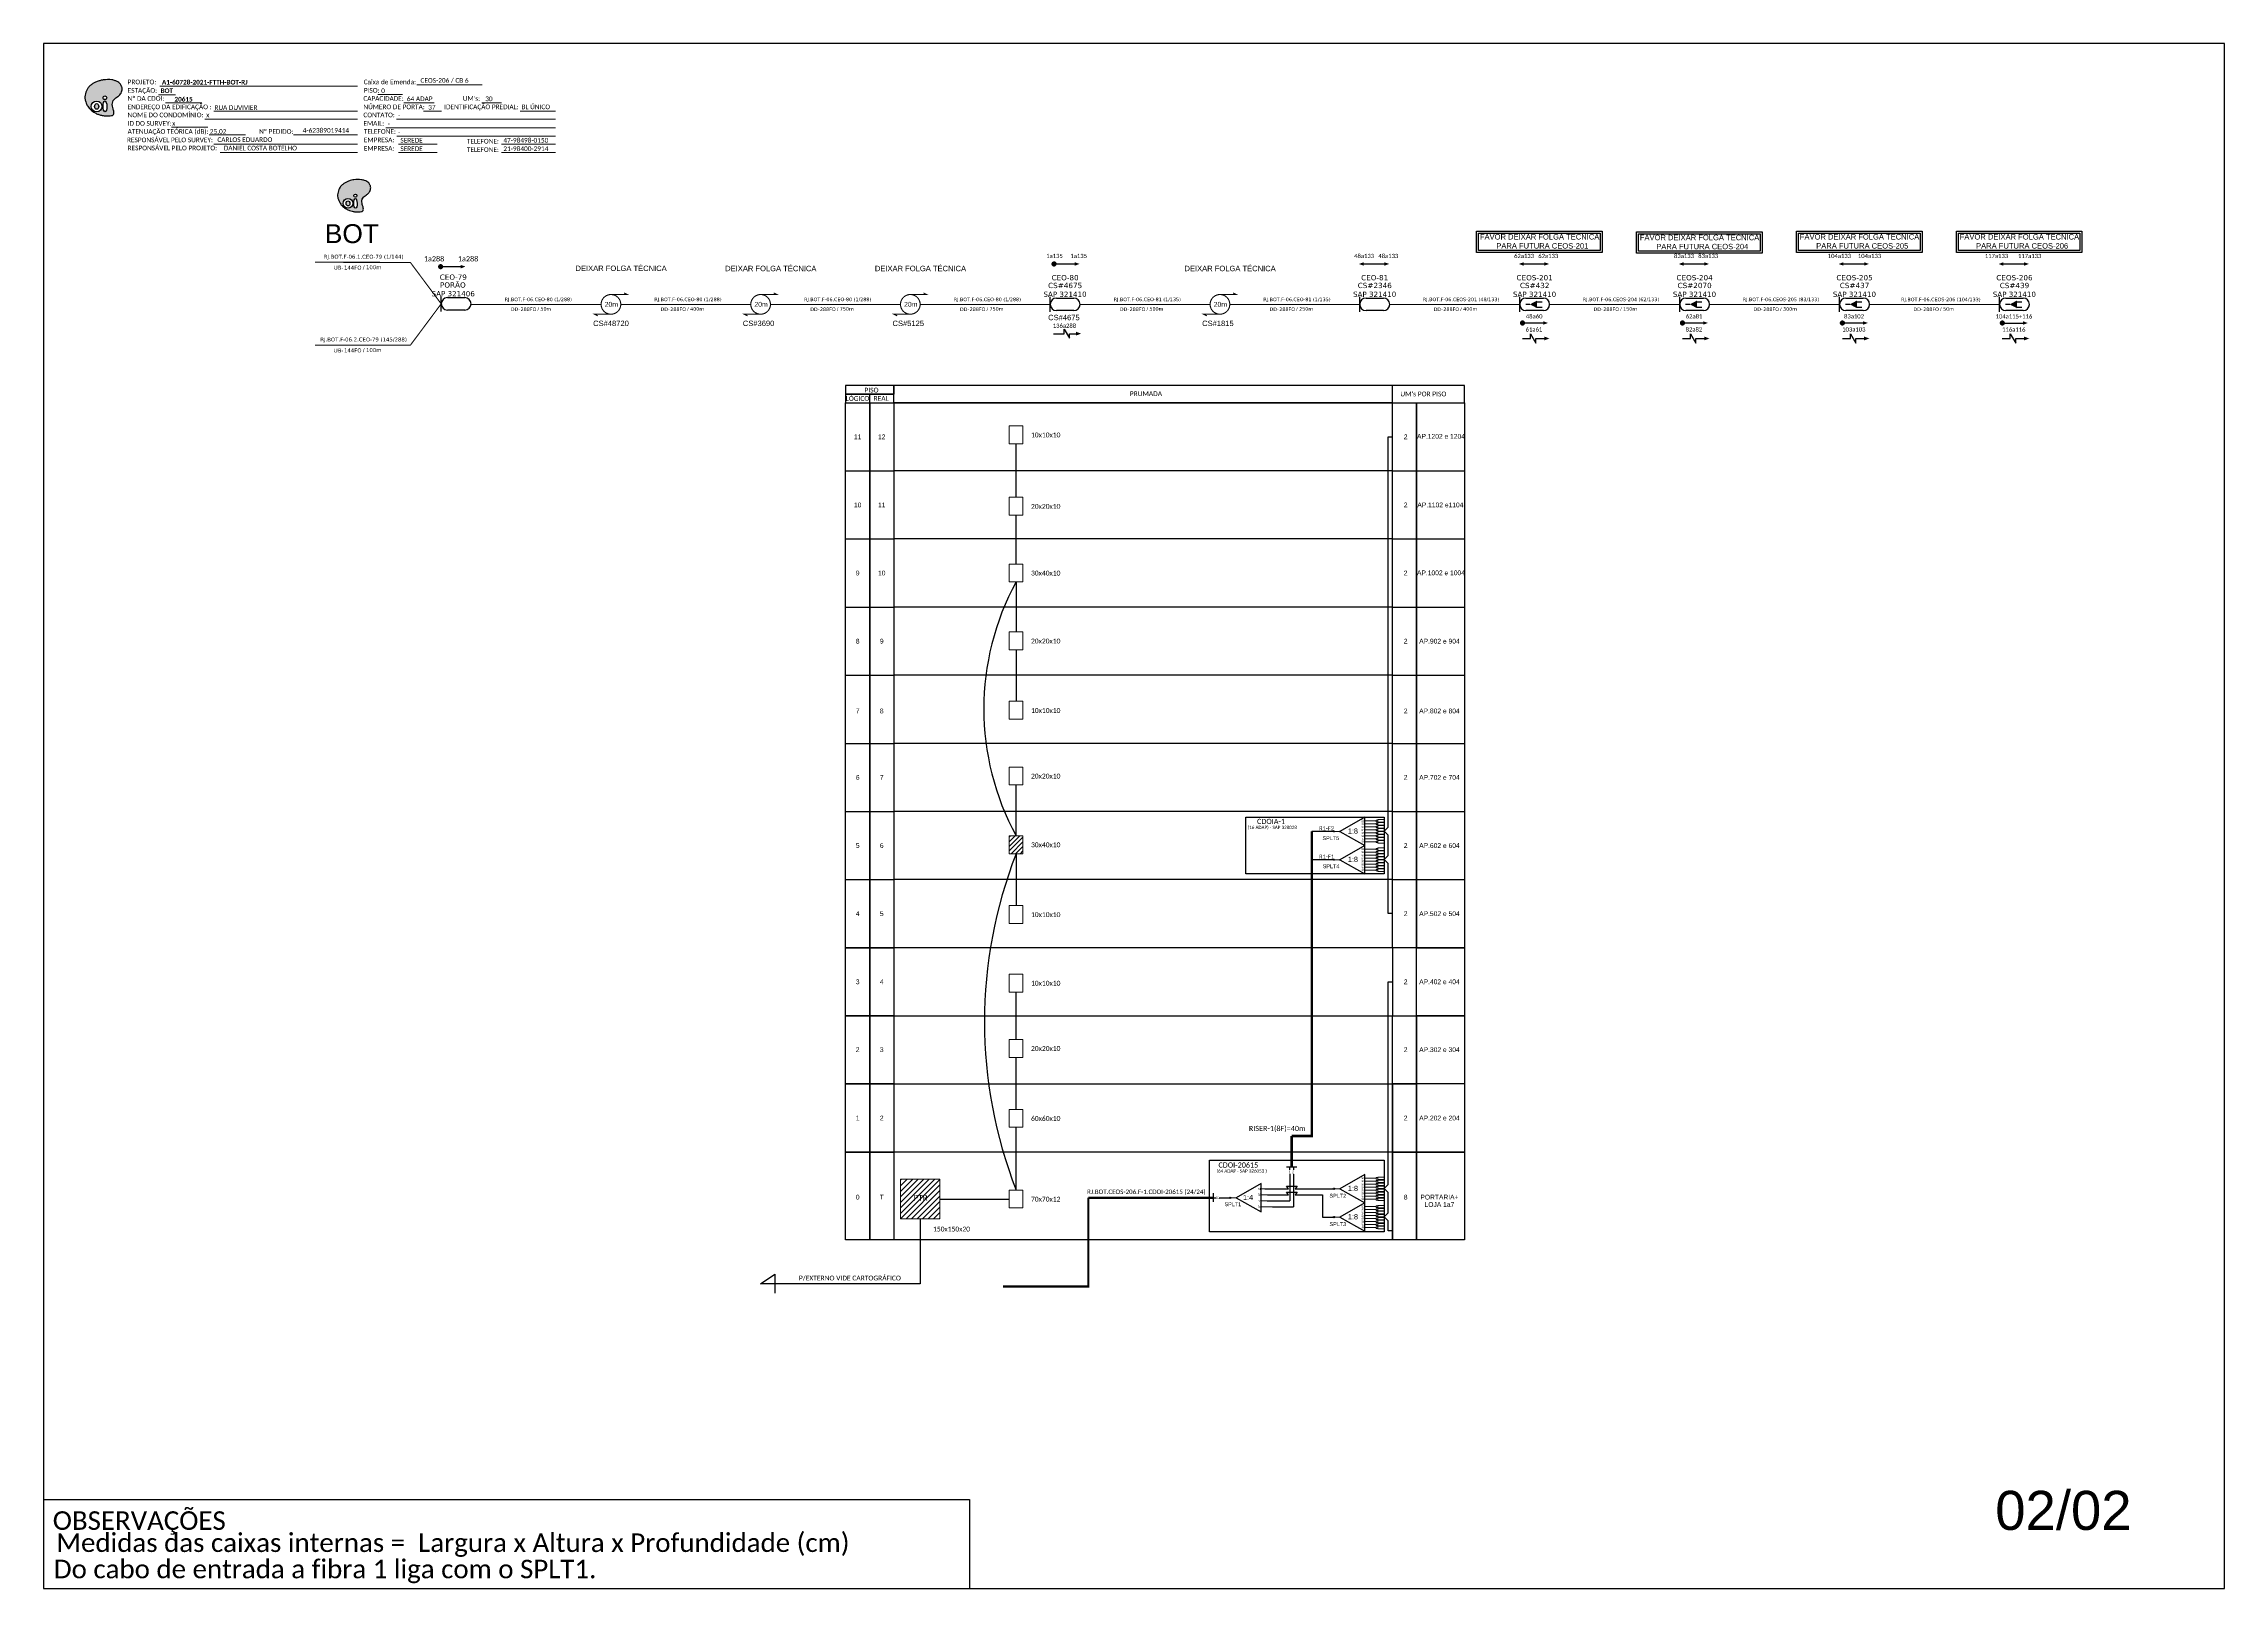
# Model space of a CAD drawing. Header units: inches. Extents: x 29507 to 31337, y 297153 to 297752.
# Drawn here: x 30498 to 31337, y 297158 to 297752 of the extents above; entities that cross this region are included whole.
import ezdxf
from ezdxf.enums import TextEntityAlignment as Align

# ---------------------------------------------------------------- set-up
doc = ezdxf.new("R2010")
doc.units = ezdxf.units.IN
doc.header["$MEASUREMENT"] = 0
doc.layers.get('0').update_dxf_attribs({"color": 252})
for name, color, linetype in [('20.4-CEO', 1, 'Continuous'), ('20.4-CEOS', 1, 'Continuous'), ('20.5-CABO AÉREO', 1, 'Continuous'), ('AS BUILT', 10, 'Continuous'), ('CEO', 1, 'Continuous'), ('ml', 1, 'Continuous'), ('SETA', 7, 'Continuous')]:
    doc.layers.add(name, color=color, linetype=linetype)
doc.layers.add('40.1-ETIQUETAS', color=1, linetype='Continuous', lineweight=20)
doc.layers.add('DROP DE CLIENTE', color=140, linetype='Continuous', plot=False)
doc.styles.add('ARIAL', font='arial.ttf')
doc.styles.add('MtXpl_Calibri', font='calibri.ttf')
doc.styles.add('siredit', font='verdana.ttf')
doc.styles.get("Standard").update_dxf_attribs({"font": 'arial.ttf'})
doc.styles.add('WMF-Calibri0', font='calibri.ttf')
doc.styles.add('WMF-Calibri1', font='calibrib.ttf')

# ---------------------------------------------------------------- blocks, each defined once
blk = doc.blocks.new('OI')
h = blk.add_hatch(color=40)
edge = h.paths.add_edge_path()
edge.add_spline(control_points=[(4.35, -0.67), (3.92, -0.99), (3.26, -1.5), (2.81, -2.59), (2.9, -3.5), (3.06, -4.27), (3.31, -4.85), (3.37, -5.39), (3.4, -5.88), (3.2, -6.4), (2.54, -6.61), (1.65, -6.63), (0.55, -6.67), (-0.56, -6.42), (-1.61, -6.14), (-2.77, -5.61), (-3.92, -4.77), (-4.89, -3.7), (-5.34, -2.65), (-5.6, -1.94), (-5.85, -0.96), (-5.71, 0.47), (-5.1, 2.02), (-4.14, 3.02), (-3.3, 3.61), (-2.37, 4.16), (-1.36, 4.44), (-0.56, 4.7), (0.79, 4.85), (2.24, 4.97), (3.79, 4.57), (4.67, 4.21), (5.44, 3.65), (5.76, 2.99), (6.03, 2.21), (6.01, 1.46), (5.72, 0.64), (5.31, 0.08), (4.88, -0.38), (4.51, -0.55), (4.35, -0.67)], knot_values=[0, 0, 0, 0, 1.60434, 2.417191, 3.427595, 4.282808, 4.776746, 5.304182, 5.888771, 6.258406, 6.858137, 7.79129, 8.986195, 10.124242, 11.187857, 12.242908, 13.953784, 15.414161, 16.515391, 17.349188, 17.675853, 19.552021, 21.515531, 22.568638, 23.63245, 24.621084, 25.782718, 26.745347, 27.142653, 29.870543, 31.004649, 31.921532, 32.709589, 33.801391, 34.042471, 35.192333, 35.971461, 36.628871, 37.254359, 37.836911, 37.836911, 37.836911, 37.836911], degree=3, periodic=0)
h.paths.add_polyline_path([(1.13, -0.87, -1), (-0.04, -0.87, -1)], flags=16)
edge = h.paths.add_edge_path(flags=16)
edge.add_ellipse((0.56, -3.59), major_axis=(-0.02, 1.71), ratio=0.361305, start_angle=0, end_angle=360)
h.paths.add_polyline_path([(-0.36, -3.62, -1), (-3.8, -3.62, -1)], flags=16)
edge = h.paths.add_edge_path(flags=0)
edge.add_ellipse((-2.08, -3.62), major_axis=(0, 0.885), ratio=0.758294, start_angle=0, end_angle=360)
at = {"color": 40}
for centre, radius in [((-2.08, -3.62), 1.72), ((0.54, -0.87), 0.587)]:
    blk.add_circle(centre, radius, dxfattribs=at)
blk.add_ellipse((-2.08, -3.62), major_axis=(0, 0.885), ratio=0.758294, start_param=-3.141592653589791, end_param=3.141592653589791, dxfattribs=at)
blk.add_ellipse((0.56, -3.59), major_axis=(-0.02, 1.71), ratio=0.361305, dxfattribs=at)
at = {"color": 40, "start_tangent": (-0.800898, -0.598801), "end_tangent": (-0.800898, -0.598801)}
blk.add_spline([(4.35, -0.67), (3.2, -1.78), (2.9, -2.54), (2.92, -3.55), (3.12, -4.38), (3.28, -4.85), (3.37, -5.37), (3.35, -5.95), (3.2, -6.29), (2.66, -6.55), (1.73, -6.63), (0.54, -6.62), (-0.58, -6.41), (-1.6, -6.11), (-2.56, -5.67), (-3.95, -4.67), (-4.89, -3.56), (-5.37, -2.56), (-5.64, -1.78), (-5.72, -1.46), (-5.63, 0.42), (-4.84, 2.22), (-4.13, 2.99), (-3.27, 3.62), (-2.4, 4.09), (-1.3, 4.47), (-0.37, 4.72), (0.02, 4.77), (2.75, 4.8), (3.85, 4.53), (4.69, 4.16), (5.31, 3.68), (5.85, 2.73), (5.93, 2.5), (5.94, 1.35), (5.67, 0.62), (5.29, 0.08), (4.84, -0.36), (4.35, -0.67)], degree=3, dxfattribs=at)
blk = doc.blocks.new('ETIQUETA_RS5F')
at = {"layer": '40.1-ETIQUETAS', "color": 0, "style": 'siredit'}
blk.add_text('/', height=1.5, dxfattribs=at).set_placement((1.55, -1.95), align=Align.MIDDLE_RIGHT)
for tag, p in [('ETIQUETA_R_SECUNDARIA', (1.18, 2.1)), ('ETIQUETA_R_PRIMARIA', (1.18, 4.1)), ('F_ATIVAS/F_MORTAS', (1.11, -4.24))]:
    blk.add_attdef(tag, text='', height=1.5, dxfattribs=at).set_placement(p, align=Align.MIDDLE_CENTER)
for tag, p in [('TIPO_CABO', (-6.62, -2.12)), ('CAP_CABO', (0.37, -2.09))]:
    blk.add_attdef(tag, text='', height=1.5, dxfattribs=at).set_placement(p, align=Align.MIDDLE_RIGHT)
for tag, p in [('FUSÃO_1', (0.82, -8.39)), ('FUSÃO_2', (0.82, -10.6)), ('FUSÃO_3', (0.82, -12.93)), ('FUSÃO_4', (0.82, -15.14)), ('FUSÃO_5', (0.82, -17.16))]:
    blk.add_attdef(tag, text='', height=1.5, dxfattribs=at).set_placement(p, align=Align.CENTER)
blk.add_attdef('METROS', text='', height=1.5, dxfattribs=at).set_placement((2.11, -1.95), align=Align.MIDDLE_LEFT)
blk = doc.blocks.new('SPLT_1-8_SC-APC')
at = {"color": 1, "lineweight": 0}
blk.add_lwpolyline([(-17.04, -7.55), (-19.26, -7.55)], dxfattribs=at)
at = {"color": 1}
blk.add_lwpolyline([(-7.37, -2.1), (-17.04, -7.55), (-7.37, -13), (-7.37, -2.1)], dxfattribs=at)
at = {"color": 3, "lineweight": 0}
for points in [[(-2.99, -3.51), (-7.37, -3.51)], [(-7.37, -4.66), (-2.99, -4.66)], [(-7.37, -5.82), (-2.99, -5.82)], [(-7.37, -6.97), (-2.99, -6.97)], [(-7.37, -8.12), (-2.99, -8.12)], [(-2.41, -3.02), (-2.41, -4)], [(-2.41, -3.02), (0, -3.02)], [(-2.41, -4), (0, -4)], [(-2.41, -4.17), (-2.41, -5.16)], [(-2.41, -4.17), (0, -4.17)], [(-2.41, -5.16), (0, -5.16)], [(-2.41, -5.32), (-2.41, -6.31)], [(-2.41, -5.32), (0, -5.32)], [(-2.41, -6.31), (0, -6.31)], [(-2.41, -6.48), (-2.41, -7.46)], [(-2.41, -6.48), (0, -6.48)], [(-2.41, -7.46), (0, -7.46)], [(-2.41, -7.63), (-2.41, -8.62)], [(-2.41, -7.63), (0, -7.63)], [(-7.37, -9.28), (-2.99, -9.28)], [(-7.37, -10.43), (-2.99, -10.43)], [(-7.37, -11.58), (-2.99, -11.58)], [(-2.41, -8.62), (0, -8.62)], [(-2.41, -8.78), (-2.41, -9.77)], [(-2.41, -8.78), (0, -8.78)], [(-2.41, -9.77), (0, -9.77)], [(-2.41, -9.94), (-2.41, -10.92)], [(-2.41, -9.94), (0, -9.94)], [(-2.41, -10.92), (0, -10.92)], [(-2.41, -11.09), (-2.41, -12.08)], [(-2.41, -11.09), (0, -11.09)], [(-2.41, -12.08), (0, -12.08)]]:
    blk.add_lwpolyline(points, dxfattribs=at)
for points in [[(-2.99, -3.22), (-2.41, -3.22), (-2.41, -3.8), (-2.99, -3.8)], [(-2.99, -4.38), (-2.41, -4.38), (-2.41, -4.95), (-2.99, -4.95)], [(-2.99, -5.53), (-2.41, -5.53), (-2.41, -6.1), (-2.99, -6.1)], [(-2.99, -6.68), (-2.41, -6.68), (-2.41, -7.26), (-2.99, -7.26)], [(-2.99, -7.84), (-2.41, -7.84), (-2.41, -8.41), (-2.99, -8.41)], [(-2.99, -8.99), (-2.41, -8.99), (-2.41, -9.56), (-2.99, -9.56)], [(-2.99, -10.14), (-2.41, -10.14), (-2.41, -10.72), (-2.99, -10.72)], [(-2.99, -11.3), (-2.41, -11.3), (-2.41, -11.87), (-2.99, -11.87)]]:
    blk.add_lwpolyline(points, close=True, dxfattribs=at)
at = {"color": 1, "style": 'ARIAL'}
for s, height, p in [('1:8', 2, (-13.91, -8.4)), ('S1', 0.75, (-8.74, -3.78)), ('S2', 0.75, (-8.74, -4.97)), ('S3', 0.75, (-8.74, -6.18)), ('S4', 0.75, (-8.74, -7.36)), ('S5', 0.75, (-8.74, -8.57)), ('S6', 0.75, (-8.74, -9.69)), ('S7', 0.75, (-8.74, -10.78)), ('S8', 0.75, (-8.74, -11.9))]:
    blk.add_text(s, height=height, dxfattribs=at).set_placement(p)

msp = doc.modelspace()

# ---------------------------------------------------------------- hatches: boundary and pattern name
h = msp.add_hatch(color=3)
h.dxf.hatch_style = 1
edge = h.paths.add_edge_path()
edge.add_arc((30994.1, 297448.83), 0.205, 0, 360)
h = msp.add_hatch()
h.set_pattern_fill('ANSI31', color=1, scale=10)
h.set_pattern_definition([(45, (18681.7027, 295664.1669), (-0.88388348, 0.88388348), [])])
h.paths.add_polyline_path([(30874.52, 297447.16), (30869.23, 297447.16), (30869.23, 297440.26), (30874.52, 297440.26)])
h = msp.add_hatch(color=3)
h.dxf.hatch_style = 1
edge = h.paths.add_edge_path()
edge.add_arc((30994.1, 297437.93), 0.205, 0, 360)
h = msp.add_hatch()
h.set_pattern_fill('ANSI31', color=1, scale=12, style=0)
h.set_pattern_definition([(45, (30093.7938, 296837.7616), (-1.0606602, 1.0606602), [])])
h.paths.add_polyline_path([(30842.55, 297315.03), (30827.38, 297315.03), (30827.38, 297299.88), (30842.55, 297299.88)])
h.paths.add_polyline_path([(30832.1, 297305.97), (30838.62, 297305.97), (30838.62, 297309.92), (30832.1, 297309.92)], flags=9)
h = msp.add_hatch(color=3)
h.dxf.hatch_style = 1
edge = h.paths.add_edge_path()
edge.add_arc((30954.23, 297307.93), 0.256, 0, 360)
h = msp.add_hatch(color=3)
h.dxf.hatch_style = 1
edge = h.paths.add_edge_path()
edge.add_arc((30994.12, 297311.41), 0.256, 0, 360)
h = msp.add_hatch(color=3)
h.dxf.hatch_style = 1
edge = h.paths.add_edge_path()
edge.add_arc((30994.12, 297300.51), 0.256, 0, 360)
at = {"layer": 'AS BUILT'}
h = msp.add_hatch(color=3, dxfattribs=at)
h.dxf.hatch_style = 1
edge = h.paths.add_edge_path()
edge.add_arc((30967.5, 297311.41), 0.242, 0, 360)
h = msp.add_hatch(color=3, dxfattribs=at)
h.dxf.hatch_style = 1
edge = h.paths.add_edge_path()
edge.add_arc((30968.5, 297309.1), 0.242, 0, 360)
h = msp.add_hatch(color=3, dxfattribs=at)
h.dxf.hatch_style = 1
edge = h.paths.add_edge_path()
edge.add_arc((30969.5, 297306.79), 0.242, 0, 360)
h = msp.add_hatch(color=3, dxfattribs=at)
h.dxf.hatch_style = 1
edge = h.paths.add_edge_path()
edge.add_arc((30970.5, 297304.49), 0.242, 0, 360)

# ---------------------------------------------------------------- linework, layer by layer
at = {"color": 0}
for p, q in [((30806.34, 297613.66), (30815.59, 297613.66)), ((30806.34, 297587.47), (30806.34, 297613.66)), ((30806.34, 297613.66), (30815.59, 297613.66)), ((30815.59, 297613.66), (30815.59, 297587.47)), ((30815.59, 297613.66), (30824.85, 297613.66)), ((30815.59, 297587.47), (30815.59, 297613.66)), ((30815.59, 297613.66), (30824.85, 297613.66)), ((31016.58, 297613.66), (30824.85, 297613.66)), ((30824.85, 297613.66), (30824.85, 297587.47)), ((31016.58, 297613.66), (30824.85, 297613.66)), ((31016.58, 297613.66), (31025.84, 297613.66)), ((31016.58, 297587.47), (31016.58, 297613.66)), ((31016.58, 297613.66), (31025.84, 297613.66)), ((31025.84, 297613.66), (31044.35, 297613.66)), ((31025.84, 297587.47), (31025.84, 297613.66)), ((31025.84, 297613.66), (31025.84, 297587.47)), ((31025.84, 297613.66), (31044.35, 297613.66)), ((31044.35, 297613.66), (31044.35, 297587.47)), ((30806.34, 297587.47), (30815.59, 297587.47)), ((30806.34, 297561.27), (30806.34, 297587.47)), ((30815.59, 297587.47), (30815.59, 297561.27)), ((30815.59, 297587.47), (30824.85, 297587.47)), ((30815.59, 297561.27), (30815.59, 297587.47)), ((31016.58, 297587.47), (30824.85, 297587.47)), ((30824.85, 297587.47), (30824.85, 297561.27)), ((31016.58, 297587.47), (31025.84, 297587.47)), ((31016.58, 297561.27), (31016.58, 297587.47)), ((31025.84, 297587.47), (31044.35, 297587.47)), ((31025.84, 297561.27), (31025.84, 297587.47)), ((31025.84, 297587.47), (31025.84, 297561.27)), ((31044.35, 297587.47), (31044.35, 297561.27)), ((30806.34, 297561.27), (30815.59, 297561.27)), ((30806.34, 297535.08), (30806.34, 297561.27)), ((30815.59, 297561.27), (30815.59, 297535.08)), ((30815.59, 297561.27), (30824.85, 297561.27)), ((30815.59, 297535.08), (30815.59, 297561.27)), ((31016.58, 297561.27), (30824.85, 297561.27)), ((30824.85, 297561.27), (30824.85, 297535.08)), ((31016.58, 297561.27), (31025.84, 297561.27)), ((31016.58, 297535.08), (31016.58, 297561.27)), ((31025.84, 297561.27), (31044.35, 297561.27)), ((31025.84, 297535.08), (31025.84, 297561.27)), ((31025.84, 297561.27), (31025.84, 297535.08)), ((31044.35, 297561.27), (31044.35, 297535.08)), ((30806.34, 297535.08), (30815.59, 297535.08)), ((30806.34, 297508.88), (30806.34, 297535.08)), ((30815.59, 297535.08), (30815.59, 297508.88)), ((30815.59, 297535.08), (30824.85, 297535.08)), ((30815.59, 297508.88), (30815.59, 297535.08)), ((31016.58, 297535.08), (30824.85, 297535.08)), ((30824.85, 297535.08), (30824.85, 297508.88)), ((31016.58, 297535.08), (31025.84, 297535.08)), ((31016.58, 297508.88), (31016.58, 297535.08)), ((31025.84, 297535.08), (31044.35, 297535.08)), ((31025.84, 297508.88), (31025.84, 297535.08)), ((31025.84, 297535.08), (31025.84, 297508.88)), ((31044.35, 297535.08), (31044.35, 297508.88)), ((30806.34, 297508.88), (30815.59, 297508.88)), ((30806.34, 297482.69), (30806.34, 297508.88)), ((30815.59, 297508.88), (30815.59, 297482.69)), ((30815.59, 297508.88), (30824.85, 297508.88)), ((30815.59, 297482.69), (30815.59, 297508.88)), ((31016.58, 297508.88), (30824.85, 297508.88)), ((30824.85, 297508.88), (30824.85, 297482.69)), ((31016.58, 297508.88), (31025.84, 297508.88)), ((31016.58, 297482.69), (31016.58, 297508.88)), ((31025.84, 297508.88), (31044.35, 297508.88)), ((31025.84, 297482.69), (31025.84, 297508.88)), ((31025.84, 297508.88), (31025.84, 297482.69)), ((31044.35, 297508.88), (31044.35, 297482.69)), ((30806.34, 297482.69), (30815.59, 297482.69)), ((30806.34, 297456.49), (30806.34, 297482.69)), ((30815.59, 297482.69), (30815.59, 297456.49)), ((30815.59, 297482.69), (30824.85, 297482.69)), ((30815.59, 297456.49), (30815.59, 297482.69)), ((31016.58, 297482.69), (30824.85, 297482.69)), ((30824.85, 297482.69), (30824.85, 297456.49)), ((31016.58, 297482.69), (31025.84, 297482.69)), ((31016.58, 297456.49), (31016.58, 297482.69)), ((31025.84, 297482.69), (31044.35, 297482.69)), ((31025.84, 297456.49), (31025.84, 297482.69)), ((31025.84, 297482.69), (31025.84, 297456.49)), ((31044.35, 297482.69), (31044.35, 297456.49)), ((30806.34, 297456.49), (30815.59, 297456.49)), ((30806.34, 297430.3), (30806.34, 297456.49)), ((30815.59, 297456.49), (30815.59, 297430.3)), ((30815.59, 297456.49), (30824.85, 297456.49)), ((30815.59, 297430.3), (30815.59, 297456.49)), ((31016.58, 297456.49), (30824.85, 297456.49)), ((30824.85, 297456.49), (30824.85, 297430.3)), ((31016.58, 297456.49), (31025.84, 297456.49)), ((31016.58, 297430.3), (31016.58, 297456.49)), ((31025.84, 297456.49), (31044.35, 297456.49)), ((31025.84, 297430.3), (31025.84, 297456.49)), ((31025.84, 297456.49), (31025.84, 297430.3)), ((31044.35, 297456.49), (31044.35, 297430.3)), ((31016.58, 297430.3), (30824.85, 297430.3)), ((31016.58, 297404.1), (30824.85, 297404.1)), ((31016.58, 297404.1), (31016.58, 297377.91)), ((30824.85, 297377.91), (31016.58, 297377.91)), ((30824.85, 297351.71), (31016.58, 297351.71)), ((31016.58, 297351.71), (31016.58, 297325.52)), ((31025.84, 297325.52), (31025.84, 297351.71)), ((31044.35, 297351.71), (31044.35, 297325.52)), ((31016.58, 297325.52), (30824.85, 297325.52)), ((31016.58, 297325.52), (31016.58, 297291.74)), ((31044.35, 297325.52), (31025.84, 297325.52)), ((31025.84, 297291.74), (31025.84, 297325.52)), ((31044.35, 297325.52), (31044.35, 297291.74)), ((31016.58, 297291.74), (30824.85, 297291.74)), ((31044.35, 297291.74), (31025.84, 297291.74))]:
    msp.add_line(p, q, dxfattribs=at)
for points in [[(30497.94, 297157.75), (31336.5, 297157.75), (31336.5, 297751.75), (30497.94, 297751.75), (30497.94, 297157.75)], [(30886.47, 297667.02), (30894.45, 297667.02)], [(31005.53, 297667.02), (31013.51, 297667.02)], [(31067.03, 297667.02), (31075.01, 297667.02)], [(31128.53, 297667.02), (31136.51, 297667.02)], [(30890.35, 297640.21), (30890.35, 297641.98), (30892.47, 297638.45), (30892.47, 297640.21)], [(31066.61, 297644.33), (31074.59, 297644.33)], [(31069.67, 297638.38), (31069.67, 297640.14), (31071.78, 297636.61), (31071.79, 297638.38)], [(31128.11, 297644.33), (31136.09, 297644.33)], [(31131.17, 297638.38), (31131.17, 297640.14), (31133.28, 297636.61), (31133.29, 297638.38)], [(30815.59, 297613.66), (30815.59, 297616.95)], [(30824.85, 297613.66), (31044.35, 297613.66), (31044.35, 297620.24), (30824.85, 297620.24), (30824.85, 297620.24), (30824.85, 297616.95)], [(31016.56, 297613.66), (31016.56, 297620.24)], [(31025.84, 297325.52), (31044.35, 297325.52)], [(30498.05, 297191.91), (30853.99, 297191.91)], [(30853.99, 297191.91), (30853.99, 297157.75)]]:
    msp.add_lwpolyline(points, dxfattribs=at)
at = {"color": 7, "lineweight": 0}
for points in [[(30542.64, 297735.37), (30618.61, 297735.37)], [(30641.45, 297735.86), (30666.58, 297735.86)], [(30542.12, 297732.09), (30548.67, 297732.09)], [(30544.79, 297729.02), (30558.73, 297729.02)], [(30563.36, 297725.78), (30618.61, 297725.78)], [(30626.41, 297732.13), (30635.89, 297732.13)], [(30636.46, 297729.02), (30648.07, 297729.02)], [(30644.04, 297725.78), (30650.99, 297725.78)], [(30666.4, 297729.02), (30674.06, 297729.02)], [(30681.21, 297725.78), (30694.77, 297725.78)], [(30547.1, 297719.6), (30561.05, 297719.6)], [(30559.94, 297722.67), (30618.61, 297722.67)], [(30561.64, 297716.64), (30575.58, 297716.64)], [(30593.97, 297716.65), (30618.47, 297716.65)], [(30594.48, 297716.65), (30618.62, 297716.65)], [(30629.53, 297719.43), (30694.8, 297719.43)], [(30633.57, 297722.67), (30694.8, 297722.67)], [(30633.82, 297716.2), (30694.8, 297716.2)], [(30563.36, 297713.08), (30618.61, 297713.08)], [(30565.84, 297709.85), (30618.61, 297709.85)], [(30634.43, 297713.08), (30649.23, 297713.08)], [(30634.43, 297709.85), (30649.23, 297709.85)], [(30674.03, 297713.08), (30694.8, 297713.08)], [(30674.03, 297709.85), (30694.8, 297709.85)]]:
    msp.add_lwpolyline(points, dxfattribs=at)
at = {"color": 3, "ltscale": 9e-07}
for points in [[(31048.97, 297679.67), (31097.23, 297679.67), (31097.23, 297671.45), (31048.97, 297671.45)], [(31049.74, 297678.9), (31096.46, 297678.9), (31096.46, 297672.22), (31049.74, 297672.22)], [(31110.47, 297679.4), (31158.73, 297679.4), (31158.73, 297671.19), (31110.47, 297671.19)], [(31111.24, 297678.63), (31157.96, 297678.63), (31157.96, 297671.96), (31111.24, 297671.96)], [(31171.98, 297679.67), (31220.24, 297679.67), (31220.24, 297671.45), (31171.98, 297671.45)], [(31172.75, 297678.9), (31219.47, 297678.9), (31219.47, 297672.22), (31172.75, 297672.22)], [(31233.47, 297679.67), (31281.73, 297679.67), (31281.73, 297671.45), (31233.47, 297671.45)], [(31234.24, 297678.9), (31280.96, 297678.9), (31280.96, 297672.22), (31234.24, 297672.22)]]:
    msp.add_lwpolyline(points, close=True, dxfattribs=at)
at = {"color": 0}
for points, const_width in [([(30650.1, 297665.98, 1), (30651.1, 297665.99, 1)], 1), ([(30885.97, 297667.02, 1), (30886.97, 297667.03, 1)], 1), ([(30716.09, 297655.27, 1.000012), (30716.09, 297647.71, 0.999978)], 0.42), ([(30773.65, 297655.27, 1.000012), (30773.65, 297647.71, 0.999978)], 0.42), ([(30831.21, 297655.27, 1.000012), (30831.21, 297647.71, 0.999978)], 0.42), ([(30950.27, 297655.27, 1.000012), (30950.27, 297647.71, 0.999978)], 0.42), ([(31066.11, 297644.32, 1), (31067.11, 297644.33, 1)], 1), ([(31127.61, 297644.32, 1), (31128.61, 297644.33, 1)], 1)]:
    msp.add_lwpolyline(points, format="xyb", close=True, dxfattribs=dict(at, const_width=const_width))
at = {"color": 7}
for points in [[(31190.03, 297667.02), (31198.01, 297667.02)], [(31251.53, 297667.01), (31259.51, 297667.01)], [(31189.61, 297644.33), (31197.59, 297644.33)], [(31192.67, 297638.38), (31192.67, 297640.14), (31194.78, 297636.61), (31194.79, 297638.38)], [(31251.11, 297644.31), (31259.09, 297644.31)], [(31254.17, 297638.36), (31254.17, 297640.13), (31256.28, 297636.6), (31256.29, 297638.36)]]:
    msp.add_lwpolyline(points, dxfattribs=at)
at = {"color": 0, "const_width": 0.394}
for points in [[(30716.09, 297655.27), (30722.39, 297655.27), (30721.13, 297655.9)], [(30773.65, 297655.27), (30779.95, 297655.27), (30778.69, 297655.9)], [(30831.21, 297655.27), (30837.51, 297655.27), (30836.25, 297655.9)], [(30950.27, 297655.27), (30956.57, 297655.27), (30955.31, 297655.9)], [(30716.09, 297647.71), (30709.79, 297647.71), (30711.05, 297647.08)], [(30773.65, 297647.71), (30767.35, 297647.71), (30768.61, 297647.08)], [(30831.21, 297647.71), (30824.91, 297647.71), (30826.17, 297647.08)], [(30950.27, 297647.71), (30943.97, 297647.71), (30945.23, 297647.08)]]:
    msp.add_lwpolyline(points, dxfattribs=at)
at = {"color": 7, "const_width": 1}
for points in [[(31189.11, 297644.32, 1), (31190.11, 297644.33, 1)], [(31250.61, 297644.31, 1), (31251.61, 297644.32, 1)]]:
    msp.add_lwpolyline(points, format="xyb", close=True, dxfattribs=at)
at = {"color": 0}
for points in [[(30806.34, 297616.95), (30824.85, 297616.95), (30824.85, 297620.24), (30806.34, 297620.24)], [(30806.34, 297613.66), (30824.85, 297613.66), (30824.85, 297616.95), (30806.34, 297616.95)], [(30806.34, 297430.3), (30815.59, 297430.3), (30815.59, 297404.1), (30806.34, 297404.1)], [(30815.59, 297430.3), (30824.85, 297430.3), (30824.85, 297404.1), (30815.59, 297404.1)], [(31016.58, 297430.3), (31025.84, 297430.3), (31025.84, 297404.1), (31016.58, 297404.1)], [(31025.84, 297430.3), (31044.35, 297430.3), (31044.35, 297404.1), (31025.84, 297404.1)], [(30806.34, 297404.1), (30815.59, 297404.1), (30815.59, 297377.91), (30806.34, 297377.91)], [(30815.59, 297404.1), (30824.85, 297404.1), (30824.85, 297377.91), (30815.59, 297377.91)], [(31025.84, 297404.1), (31044.35, 297404.1), (31044.35, 297377.91), (31025.84, 297377.91)], [(30806.34, 297377.91), (30815.59, 297377.91), (30815.59, 297351.71), (30806.34, 297351.71)], [(30815.59, 297377.91), (30824.85, 297377.91), (30824.85, 297351.71), (30815.59, 297351.71)], [(31016.58, 297377.91), (31025.84, 297377.91), (31025.84, 297351.71), (31016.58, 297351.71)], [(31025.84, 297377.91), (31044.35, 297377.91), (31044.35, 297351.71), (31025.84, 297351.71)], [(30806.34, 297351.71), (30815.59, 297351.71), (30815.59, 297325.52), (30806.34, 297325.52)], [(30815.59, 297351.71), (30824.85, 297351.71), (30824.85, 297325.52), (30815.59, 297325.52)], [(31016.58, 297351.71), (31025.84, 297351.71), (31025.84, 297325.52), (31016.58, 297325.52)], [(30806.34, 297325.52), (30815.59, 297325.52), (30815.59, 297291.74), (30806.34, 297291.74)], [(30815.59, 297325.52), (30824.85, 297325.52), (30824.85, 297291.74), (30815.59, 297291.74)], [(31016.58, 297325.52), (31025.84, 297325.52), (31025.84, 297291.74), (31016.58, 297291.74)]]:
    msp.add_lwpolyline(points, close=True, dxfattribs=at)
at = {"color": 0, "lineweight": 0}
for points in [[(30869.23, 297604.77), (30874.52, 297604.77), (30874.52, 297597.88), (30869.23, 297597.88)], [(30869.23, 297577.31), (30874.52, 297577.31), (30874.52, 297570.42), (30869.23, 297570.42)], [(30869.23, 297551.65), (30874.52, 297551.65), (30874.52, 297544.76), (30869.23, 297544.76)], [(30869.23, 297525.61), (30874.52, 297525.61), (30874.52, 297518.71), (30869.23, 297518.71)], [(30869.23, 297498.89), (30874.52, 297498.89), (30874.52, 297491.99), (30869.23, 297491.99)], [(30869.23, 297473.59), (30874.52, 297473.59), (30874.52, 297466.69), (30869.23, 297466.69)], [(30869.23, 297420.32), (30874.52, 297420.32), (30874.52, 297413.42), (30869.23, 297413.42)], [(30869.23, 297393.95), (30874.52, 297393.95), (30874.52, 297387.05), (30869.23, 297387.05)], [(30869.23, 297368.85), (30874.52, 297368.85), (30874.52, 297361.95), (30869.23, 297361.95)], [(30869.23, 297341.94), (30874.52, 297341.94), (30874.52, 297335.05), (30869.23, 297335.05)], [(30869.23, 297310.92), (30874.52, 297310.92), (30874.52, 297304.02), (30869.23, 297304.02)]]:
    msp.add_lwpolyline(points, close=True, dxfattribs=at)
at = {"color": 3}
for points in [[(31014.93, 297440.68), (31014.93, 297440.68), (31014.93, 297447.4), (31013.36, 297448.91), (31014.93, 297450.42), (31014.93, 297600.57), (31016.58, 297600.56)], [(30871.88, 297577.31), (30871.88, 297597.88)], [(30871.88, 297551.65), (30871.88, 297570.42)], [(30871.88, 297544.76), (30871.88, 297525.61)], [(30871.88, 297518.71), (30871.88, 297498.89)], [(30871.88, 297447.16), (30871.88, 297466.69)], [(30871.88, 297440.26), (30871.88, 297420.32)], [(31016.58, 297417.2), (31014.93, 297417.2), (31014.93, 297436.5), (31013.36, 297438.01), (31014.93, 297439.52), (31014.93, 297440.68)], [(31014.93, 297315.93), (31014.93, 297391), (31016.58, 297391)], [(30871.88, 297368.85), (30871.88, 297387.05)], [(30871.88, 297341.94), (30871.88, 297361.95)], [(30871.88, 297310.92), (30871.88, 297335.05)], [(31014.93, 297306.12), (31014.93, 297309.98), (31013.36, 297311.49), (31014.93, 297313), (31014.93, 297315.93)], [(30842.55, 297307.47), (30869.23, 297307.47)], [(30947.68, 297307.93), (30948.68, 297307.93)], [(30949.96, 297307.93), (30954.23, 297307.93)], [(30979.18, 297309.1), (30989.69, 297309.1), (30989.69, 297300.51)], [(31014.93, 297298.98), (31014.93, 297299.1), (31013.36, 297300.61), (31014.93, 297302.12), (31014.93, 297306.12)], [(31016.58, 297295.24), (31014.93, 297295.24), (31014.93, 297298.98)]]:
    msp.add_lwpolyline(points, dxfattribs=at)
at = {"color": 1}
for points in [[(31013.36, 297432.48), (31013.36, 297432.48), (31013.36, 297432.48), (30960.23, 297432.48), (30960.23, 297454.27), (30960.23, 297454.27)], [(31005.99, 297454.27), (30996.32, 297448.83), (31005.99, 297443.38), (31005.99, 297454.27)], [(31005.99, 297443.38), (30996.32, 297437.93), (31005.99, 297432.48), (31005.99, 297443.38)], [(31013.36, 297294.81), (31013.36, 297294.81), (31013.36, 297294.81), (30946.27, 297294.81), (30946.27, 297322.46), (30946.27, 297322.46)], [(30966.12, 297313.38), (30956.46, 297307.93), (30966.12, 297302.49), (30966.12, 297313.38)], [(30947.68, 297309.77), (30947.68, 297306.35)]]:
    msp.add_lwpolyline(points, dxfattribs=at)
for points in [[(30960.23, 297454.27), (31013.36, 297454.27), (31013.36, 297432.48), (30960.23, 297432.48)], [(30946.27, 297322.46), (31013.36, 297322.46), (31013.36, 297294.81), (30946.27, 297294.81)]]:
    msp.add_lwpolyline(points, close=True, dxfattribs=at)
at = {"color": 5, "const_width": 1}
for points in [[(30985.6, 297448.83), (30985.6, 297331.73), (30977.84, 297331.73)], [(30977.84, 297319.84), (30977.84, 297331.73)]]:
    msp.add_lwpolyline(points, dxfattribs=at)
at = {"color": 5}
for points in [[(30993.89, 297448.83), (30985.6, 297448.83)], [(30993.89, 297437.93), (30985.6, 297437.93)], [(30977.18, 297317.03), (30977.18, 297306.79)], [(30978.52, 297317.03), (30978.52, 297304.49)], [(30968.38, 297306.79), (30977.18, 297306.79)], [(30976.63, 297309.1), (30976.63, 297309.1)], [(30970.5, 297304.49), (30978.52, 297304.49)]]:
    msp.add_lwpolyline(points, dxfattribs=at)
at = {"color": 1, "lineweight": 0}
for points in [[(30996.32, 297448.83), (30994.1, 297448.83)], [(30996.32, 297437.93), (30994.1, 297437.93)], [(30956.46, 297307.93), (30954.23, 297307.93)]]:
    msp.add_lwpolyline(points, dxfattribs=at)
at = {"color": 3, "lineweight": 0}
for points in [[(31010.37, 297452.86), (31005.99, 297452.86)], [(31005.99, 297451.71), (31010.37, 297451.71)], [(31005.99, 297450.55), (31010.37, 297450.55)], [(31005.99, 297449.4), (31010.37, 297449.4)], [(31005.99, 297448.25), (31010.37, 297448.25)], [(31010.94, 297453.35), (31010.94, 297452.37)], [(31010.94, 297453.35), (31013.36, 297453.35)], [(31010.94, 297452.37), (31013.36, 297452.37)], [(31010.94, 297452.2), (31010.94, 297451.21)], [(31010.94, 297452.2), (31013.36, 297452.2)], [(31010.94, 297451.21), (31013.36, 297451.21)], [(31010.94, 297451.05), (31010.94, 297450.06)], [(31010.94, 297451.05), (31013.36, 297451.05)], [(31010.94, 297450.06), (31013.36, 297450.06)], [(31010.94, 297449.9), (31010.94, 297448.91)], [(31010.94, 297449.9), (31013.36, 297449.9)], [(31010.94, 297448.91), (31013.36, 297448.91)], [(31010.94, 297448.74), (31010.94, 297447.76)], [(31010.94, 297448.74), (31013.36, 297448.74)], [(31010.94, 297447.76), (31013.36, 297447.76)], [(31010.94, 297447.59), (31010.94, 297446.6)], [(31010.94, 297447.59), (31013.36, 297447.59)], [(31005.99, 297447.1), (31010.37, 297447.1)], [(31005.99, 297445.94), (31010.37, 297445.94)], [(31005.99, 297444.79), (31010.37, 297444.79)], [(31010.37, 297441.96), (31005.99, 297441.96)], [(31005.99, 297440.81), (31010.37, 297440.81)], [(31005.99, 297439.66), (31010.37, 297439.66)], [(31010.94, 297446.6), (31013.36, 297446.6)], [(31010.94, 297446.44), (31010.94, 297445.45)], [(31010.94, 297446.44), (31013.36, 297446.44)], [(31010.94, 297445.45), (31013.36, 297445.45)], [(31010.94, 297445.28), (31010.94, 297444.3)], [(31010.94, 297445.28), (31013.36, 297445.28)], [(31010.94, 297444.3), (31013.36, 297444.3)], [(31010.94, 297442.46), (31010.94, 297441.47)], [(31010.94, 297442.46), (31013.36, 297442.46)], [(31010.94, 297441.47), (31013.36, 297441.47)], [(31010.94, 297441.3), (31010.94, 297440.32)], [(31010.94, 297441.3), (31013.36, 297441.3)], [(31010.94, 297440.32), (31013.36, 297440.32)], [(31010.94, 297440.15), (31010.94, 297439.16)], [(31010.94, 297440.15), (31013.36, 297440.15)], [(31010.94, 297439.16), (31013.36, 297439.16)], [(31010.94, 297439), (31010.94, 297438.01)], [(31010.94, 297439), (31013.36, 297439)], [(31005.99, 297438.51), (31010.37, 297438.51)], [(31005.99, 297437.35), (31010.37, 297437.35)], [(31005.99, 297436.2), (31010.37, 297436.2)], [(31005.99, 297435.05), (31010.37, 297435.05)], [(31005.99, 297433.89), (31010.37, 297433.89)], [(31010.94, 297438.01), (31013.36, 297438.01)], [(31010.94, 297437.85), (31010.94, 297436.86)], [(31010.94, 297437.85), (31013.36, 297437.85)], [(31010.94, 297436.86), (31013.36, 297436.86)], [(31010.94, 297436.69), (31010.94, 297435.71)], [(31010.94, 297436.69), (31013.36, 297436.69)], [(31010.94, 297435.71), (31013.36, 297435.71)], [(31010.94, 297435.54), (31010.94, 297434.55)], [(31010.94, 297435.54), (31013.36, 297435.54)], [(31010.94, 297434.55), (31013.36, 297434.55)], [(31010.94, 297434.39), (31010.94, 297433.4)], [(31010.94, 297434.39), (31013.36, 297434.39)], [(31010.94, 297433.4), (31013.36, 297433.4)]]:
    msp.add_lwpolyline(points, dxfattribs=at)
for points in [[(31010.37, 297453.15), (31010.94, 297453.15), (31010.94, 297452.57), (31010.37, 297452.57)], [(31010.37, 297451.99), (31010.94, 297451.99), (31010.94, 297451.42), (31010.37, 297451.42)], [(31010.37, 297450.84), (31010.94, 297450.84), (31010.94, 297450.27), (31010.37, 297450.27)], [(31010.37, 297449.69), (31010.94, 297449.69), (31010.94, 297449.12), (31010.37, 297449.12)], [(31010.37, 297448.54), (31010.94, 297448.54), (31010.94, 297447.96), (31010.37, 297447.96)], [(31010.37, 297447.38), (31010.94, 297447.38), (31010.94, 297446.81), (31010.37, 297446.81)], [(31010.37, 297446.23), (31010.94, 297446.23), (31010.94, 297445.66), (31010.37, 297445.66)], [(31010.37, 297445.08), (31010.94, 297445.08), (31010.94, 297444.5), (31010.37, 297444.5)], [(31010.37, 297442.25), (31010.94, 297442.25), (31010.94, 297441.68), (31010.37, 297441.68)], [(31010.37, 297441.1), (31010.94, 297441.1), (31010.94, 297440.52), (31010.37, 297440.52)], [(31010.37, 297439.94), (31010.94, 297439.94), (31010.94, 297439.37), (31010.37, 297439.37)], [(31010.37, 297438.79), (31010.94, 297438.79), (31010.94, 297438.22), (31010.37, 297438.22)], [(31010.37, 297437.64), (31010.94, 297437.64), (31010.94, 297437.07), (31010.37, 297437.07)], [(31010.37, 297436.49), (31010.94, 297436.49), (31010.94, 297435.91), (31010.37, 297435.91)], [(31010.37, 297435.33), (31010.94, 297435.33), (31010.94, 297434.76), (31010.37, 297434.76)], [(31010.37, 297434.18), (31010.94, 297434.18), (31010.94, 297433.61), (31010.37, 297433.61)]]:
    msp.add_lwpolyline(points, close=True, dxfattribs=at)
at = {"color": 1, "lineweight": 0}
for points in [[(30869.23, 297447.16), (30874.52, 297447.16), (30874.52, 297440.26), (30869.23, 297440.26)], [(30827.38, 297315.06), (30842.55, 297315.06), (30842.55, 297299.88), (30827.38, 297299.88)]]:
    msp.add_lwpolyline(points, close=True, dxfattribs=at)
at = {"color": 1, "const_width": 0.8}
for points in [[(30899.64, 297307.93), (30899.64, 297273.84), (30866.79, 297273.84)], [(30947.68, 297307.93), (30899.64, 297307.93)]]:
    msp.add_lwpolyline(points, dxfattribs=at)
at = {"color": 3}
for centre, radius in [((30994.1, 297448.83), 0.205), ((30994.1, 297437.93), 0.205), ((30954.23, 297307.93), 0.256), ((30994.12, 297311.41), 0.256), ((30994.12, 297300.51), 0.256)]:
    msp.add_circle(centre, radius, dxfattribs=at)
for centre, radius, start, end in [((30961.6, 297495.96), 102.13, 151.4594, 208.5406), ((31038.03, 297375.59), 178.3, 158.73288, 201.26712)]:
    msp.add_arc(centre, radius, start, end, dxfattribs=at)
for p in [(30996.32, 297448.83), (30996.32, 297437.93)]:
    msp.add_point(p)
at = {"layer": '20.4-CEO', "color": 0}
for p, q in [((30653.21, 297654.08), (30659.92, 297654.08)), ((30659.92, 297649.29), (30653.21, 297649.29))]:
    msp.add_line(p, q, dxfattribs=at)
at = {"layer": '20.4-CEO', "color": 0, "const_width": 0.4}
for points in [[(30602.32, 297667.67), (30638.95, 297667.63), (30650.82, 297651.69)], [(30602.32, 297635.77), (30638.95, 297635.76), (30650.82, 297651.69)]]:
    msp.add_lwpolyline(points, dxfattribs=at)
at = {"layer": '20.4-CEO', "color": 0}
msp.add_lwpolyline([(30650.82, 297648.8), (30650.82, 297654.57)], dxfattribs=at)
for centre, start, end in [((30653.21, 297651.69), 90, 270), ((30659.92, 297651.69), 270, 90)]:
    msp.add_arc(centre, 2.39, start, end, dxfattribs=at)
at = {"layer": '20.4-CEOS', "color": 0}
for p, q in [((30887.38, 297653.88), (30894.1, 297653.88)), ((30894.1, 297649.1), (30887.38, 297649.1)), ((31006.44, 297653.88), (31013.16, 297653.88)), ((31013.16, 297649.1), (31006.44, 297649.1)), ((31067.94, 297653.88), (31074.66, 297653.88)), ((31074.66, 297649.1), (31067.94, 297649.1)), ((31129.44, 297653.88), (31136.16, 297653.88)), ((31136.16, 297649.1), (31129.44, 297649.1))]:
    msp.add_line(p, q, dxfattribs=at)
at = {"layer": '20.4-CEOS', "color": 8}
for p, q in [((31190.94, 297653.88), (31197.66, 297653.88)), ((31197.66, 297649.1), (31190.94, 297649.1))]:
    msp.add_line(p, q, dxfattribs=at)
at = {"layer": '20.4-CEOS', "color": 5}
for p, q in [((31252.44, 297653.87), (31259.16, 297653.87)), ((31259.16, 297649.09), (31252.44, 297649.09))]:
    msp.add_line(p, q, dxfattribs=at)
at = {"layer": '20.4-CEOS', "color": 0}
for points in [[(30884.99, 297648.61), (30884.99, 297654.38)], [(31004.05, 297648.61), (31004.05, 297654.38)], [(31065.55, 297648.61), (31065.55, 297654.38)], [(31069.45, 297651.49), (31067.83, 297651.49)], [(31072.09, 297652.44), (31074.13, 297652.44)], [(31072.09, 297650.45), (31074.13, 297650.45)], [(31127.05, 297648.61), (31127.05, 297654.38)], [(31130.95, 297651.49), (31129.33, 297651.49)], [(31133.59, 297652.44), (31135.63, 297652.44)], [(31133.59, 297650.45), (31135.63, 297650.45)]]:
    msp.add_lwpolyline(points, dxfattribs=at)
for points in [[(31069.45, 297651.49, 0, 2.95, 0), (31072.22, 297651.49, 2.95, 2.95, 0)], [(31130.95, 297651.49, 0, 2.95, 0), (31133.72, 297651.49, 2.95, 2.95, 0)]]:
    msp.add_lwpolyline(points, format="xyseb", dxfattribs=at)
at = {"layer": '20.4-CEOS', "color": 8}
for points in [[(31188.55, 297648.61), (31188.55, 297654.38)], [(31192.45, 297651.49), (31190.83, 297651.49)], [(31195.09, 297652.44), (31197.13, 297652.44)], [(31195.09, 297650.45), (31197.13, 297650.45)], [(31253.95, 297651.48), (31252.33, 297651.48)]]:
    msp.add_lwpolyline(points, dxfattribs=at)
msp.add_lwpolyline([(31192.45, 297651.49, 0, 2.95, 0), (31195.22, 297651.49, 2.95, 2.95, 0)], format="xyseb", dxfattribs=at)
at = {"layer": '20.4-CEOS', "color": 5}
for points in [[(31250.05, 297648.59), (31250.05, 297654.36)], [(31256.59, 297652.43), (31258.63, 297652.43)], [(31256.59, 297650.44), (31258.63, 297650.44)]]:
    msp.add_lwpolyline(points, dxfattribs=at)
msp.add_lwpolyline([(31253.95, 297651.48, 0, 2.95, 0), (31256.72, 297651.48, 2.95, 2.95, 0)], format="xyseb", dxfattribs=at)
at = {"layer": '20.4-CEOS', "color": 0}
for centre, start, end in [((30887.38, 297651.49), 90, 270), ((30894.1, 297651.49), 270, 90), ((31006.44, 297651.49), 90, 270), ((31013.16, 297651.49), 270, 90), ((31067.94, 297651.49), 90, 270), ((31074.66, 297651.49), 270, 90), ((31129.44, 297651.49), 90, 270), ((31136.16, 297651.49), 270, 90)]:
    msp.add_arc(centre, 2.39, start, end, dxfattribs=at)
at = {"layer": '20.4-CEOS', "color": 8}
for centre, start, end in [((31190.94, 297651.49), 90, 270), ((31197.66, 297651.49), 270, 90)]:
    msp.add_arc(centre, 2.39, start, end, dxfattribs=at)
at = {"layer": '20.4-CEOS', "color": 5}
for centre, start, end in [((31252.44, 297651.48), 90, 270), ((31259.16, 297651.48), 270, 90)]:
    msp.add_arc(centre, 2.39, start, end, dxfattribs=at)
at = {"layer": '20.5-CABO AÉREO', "color": 0, "ltscale": 8, "const_width": 0.4}
for points in [[(30662.31, 297651.49), (30712.31, 297651.49)], [(30719.87, 297651.49), (30769.87, 297651.49)], [(30777.43, 297651.49), (30827.43, 297651.49)], [(30834.99, 297651.49), (30884.99, 297651.49)], [(30896.49, 297651.49), (30946.49, 297651.49)], [(30954.05, 297651.49), (31004.05, 297651.49)], [(31015.55, 297651.49), (31065.55, 297651.49)], [(31077.05, 297651.49), (31127.05, 297651.49)], [(31138.55, 297651.49), (31188.55, 297651.49)], [(31200.05, 297651.48), (31250.05, 297651.48)]]:
    msp.add_lwpolyline(points, dxfattribs=at)
at = {"layer": 'AS BUILT', "color": 5}
for points in [[(30975.87, 297319.84), (30977.18, 297319.84), (30977.18, 297319.84)], [(30977.18, 297318.64), (30977.18, 297319.84)], [(30977.18, 297319.84), (30978.49, 297319.84), (30978.49, 297318.64)], [(30978.49, 297319.84), (30979.8, 297319.84), (30979.8, 297319.84)]]:
    msp.add_lwpolyline(points, dxfattribs=at)
at = {"layer": 'AS BUILT', "color": 0, "lineweight": 0}
for points in [[(30967.5, 297311.41), (30966.12, 297311.41)], [(30966.12, 297309.1), (30968.5, 297309.1)], [(30966.12, 297306.79), (30969.5, 297306.79)], [(30966.12, 297304.49), (30970.5, 297304.49)]]:
    msp.add_lwpolyline(points, dxfattribs=at)
at = {"layer": 'DROP DE CLIENTE', "color": 3, "ltscale": 6}
for points in [[(30967.5, 297311.41), (30976.63, 297311.41)], [(30968.5, 297309.1), (30976.63, 297309.1)], [(30976.63, 297311.41), (30975.91, 297312.41), (30979.92, 297312.41), (30979.18, 297311.41)], [(30976.63, 297309.1), (30975.91, 297310.1), (30979.92, 297310.1), (30979.18, 297309.1)], [(30979.18, 297311.41), (30994.12, 297311.41)], [(30989.69, 297300.51), (30994.12, 297300.51)]]:
    msp.add_lwpolyline(points, dxfattribs=at)
at = {"layer": 'ml', "color": 1}
msp.add_lwpolyline([(30834.97, 297299.88), (30835.04, 297274.92), (30773.65, 297274.92), (30779.11, 297278.55), (30779.11, 297271.29)], dxfattribs=at)
at = {"layer": 'SETA', "color": 0}
for points in [[(30650.6, 297665.99), (30659.3, 297665.99)], [(30886.21, 297640.21), (30890.35, 297640.21)], [(30892.47, 297640.21), (30895.66, 297640.21)], [(31066.61, 297638.38), (31069.67, 297638.38)], [(31071.79, 297638.38), (31074.98, 297638.38)], [(31128.11, 297638.38), (31131.17, 297638.38)], [(31133.29, 297638.38), (31136.48, 297638.38)]]:
    msp.add_lwpolyline(points, dxfattribs=at)
at = {"layer": 'SETA', "color": 7}
for points in [[(31189.61, 297638.38), (31192.67, 297638.38)], [(31194.79, 297638.38), (31197.98, 297638.38)], [(31251.11, 297638.36), (31254.17, 297638.36)], [(31256.29, 297638.36), (31259.48, 297638.36)]]:
    msp.add_lwpolyline(points, dxfattribs=at)
at = {"layer": 'SETA', "color": 0}
for points in [[(30658.34, 297666.65), (30660.17, 297666), (30658.34, 297665.32)], [(30894.44, 297667.69), (30896.28, 297667.03), (30894.45, 297666.36)], [(31005.53, 297666.36), (31003.69, 297667.01), (31005.52, 297667.69)], [(31013.5, 297667.69), (31015.34, 297667.03), (31013.51, 297666.36)], [(31067.03, 297666.36), (31065.19, 297667.01), (31067.02, 297667.69)], [(31075, 297667.69), (31076.84, 297667.03), (31075.01, 297666.36)], [(31128.53, 297666.36), (31126.69, 297667.01), (31128.52, 297667.69)], [(31136.5, 297667.69), (31138.34, 297667.03), (31136.51, 297666.36)], [(30894.9, 297640.96), (30896.92, 297640.23), (30894.9, 297639.49)], [(31074.59, 297644.99), (31076.42, 297644.34), (31074.6, 297643.66)], [(31136.09, 297644.99), (31137.92, 297644.34), (31136.1, 297643.66)], [(31074.98, 297639.11), (31076.99, 297638.38), (31074.98, 297637.64)], [(31136.48, 297639.11), (31138.49, 297638.38), (31136.48, 297637.64)]]:
    msp.add_solid(points, dxfattribs=at)
at = {"layer": 'SETA', "color": 7}
for points in [[(31190.03, 297666.36), (31188.19, 297667.01), (31190.02, 297667.69)], [(31198, 297667.69), (31199.84, 297667.03), (31198.01, 297666.36)], [(31251.53, 297666.34), (31249.69, 297667), (31251.52, 297667.68)], [(31259.5, 297667.68), (31261.34, 297667.02), (31259.51, 297666.34)], [(31197.59, 297644.99), (31199.42, 297644.34), (31197.6, 297643.66)], [(31259.09, 297644.98), (31260.92, 297644.32), (31259.1, 297643.65)], [(31197.98, 297639.11), (31199.99, 297638.38), (31197.98, 297637.64)], [(31259.48, 297639.1), (31261.49, 297638.36), (31259.48, 297637.63)]]:
    msp.add_solid(points, dxfattribs=at)

# ---------------------------------------------------------------- block references
at = {"color": 7, "xscale": 1.213923925163967, "yscale": 1.213923925163967, "zscale": 1.213923925163967, "rotation": 0.1532896023949059}
msp.add_blockref('OI', (30520.84, 297731.99), dxfattribs=at)
at = {"color": 0, "xscale": 1.080298785824793, "yscale": 1.080298769640649, "zscale": 1.080298775555462, "rotation": 0.1532885625447551}
msp.add_blockref('OI', (30617.22, 297694.23), dxfattribs=at)
at = {"color": 3}
for p in [(31013.38, 297318.95), (31013.38, 297308.06)]:
    msp.add_blockref('SPLT_1-8_SC-APC', p, dxfattribs=at)
at = {"layer": '40.1-ETIQUETAS', "color": 0}
ref = msp.add_blockref('ETIQUETA_RS5F', (30619.8, 297667.7), dxfattribs=at)
ref.add_attrib('ETIQUETA_R_SECUNDARIA', 'RJ.BOT.F-06.1.CEO-79 (1/144)', dxfattribs={"color": 0, "height": 1.5, "style": 'siredit'}).set_placement((30620.98, 297669.81), align=Align.MIDDLE_CENTER)
ref.add_attrib('TIPO_CABO', 'UB-', dxfattribs={"color": 0, "height": 1.5, "style": 'siredit'}).set_placement((30613.19, 297665.59), align=Align.MIDDLE_RIGHT)
ref.add_attrib('CAP_CABO', '144FO', dxfattribs={"color": 0, "height": 1.5, "style": 'siredit'}).set_placement((30620.17, 297665.61), align=Align.MIDDLE_RIGHT)
ref.add_attrib('METROS', '100m', dxfattribs={"color": 0, "height": 1.5, "style": 'siredit'}).set_placement((30621.91, 297665.75), align=Align.MIDDLE_LEFT)
ref = msp.add_blockref('ETIQUETA_RS5F', (30687.05, 297651.49), dxfattribs=dict(at, xscale=0.9000000000000057, yscale=0.9000000000000057, zscale=0.9000000000000057))
ref.add_attrib('ETIQUETA_R_SECUNDARIA', 'RJ.BOT.F-06.CEO-80 (1/288)', dxfattribs={"color": 0, "height": 1.35, "style": 'siredit'}).set_placement((30688.15, 297653.39), align=Align.MIDDLE_CENTER)
ref.add_attrib('TIPO_CABO', 'DD-', dxfattribs={"color": 0, "height": 1.35, "style": 'siredit'}).set_placement((30681.13, 297649.59), align=Align.MIDDLE_RIGHT)
ref.add_attrib('CAP_CABO', '288FO', dxfattribs={"color": 0, "height": 1.35, "style": 'siredit'}).set_placement((30687.41, 297649.61), align=Align.MIDDLE_RIGHT)
ref.add_attrib('METROS', '50m', dxfattribs={"color": 0, "height": 1.35, "style": 'siredit'}).set_placement((30688.98, 297649.73), align=Align.MIDDLE_LEFT)
ref = msp.add_blockref('ETIQUETA_RS5F', (30744.61, 297651.49), dxfattribs=dict(at, xscale=0.9000000000000057, yscale=0.9000000000000057, zscale=0.9000000000000057))
ref.add_attrib('ETIQUETA_R_SECUNDARIA', 'RJ.BOT.F-06.CEO-80 (1/288)', dxfattribs={"color": 0, "height": 1.35, "style": 'siredit'}).set_placement((30745.71, 297653.39), align=Align.MIDDLE_CENTER)
ref.add_attrib('TIPO_CABO', 'DD-', dxfattribs={"color": 0, "height": 1.35, "style": 'siredit'}).set_placement((30738.69, 297649.59), align=Align.MIDDLE_RIGHT)
ref.add_attrib('CAP_CABO', '288FO', dxfattribs={"color": 0, "height": 1.35, "style": 'siredit'}).set_placement((30744.97, 297649.61), align=Align.MIDDLE_RIGHT)
ref.add_attrib('METROS', '400m', dxfattribs={"color": 0, "height": 1.35, "style": 'siredit'}).set_placement((30746.54, 297649.73), align=Align.MIDDLE_LEFT)
ref = msp.add_blockref('ETIQUETA_RS5F', (30802.17, 297651.49), dxfattribs=dict(at, xscale=0.9000000000000057, yscale=0.9000000000000057, zscale=0.9000000000000057))
ref.add_attrib('ETIQUETA_R_SECUNDARIA', 'RJ.BOT.F-06.CEO-80 (1/288)', dxfattribs={"color": 0, "height": 1.35, "style": 'siredit'}).set_placement((30803.27, 297653.39), align=Align.MIDDLE_CENTER)
ref.add_attrib('TIPO_CABO', 'DD-', dxfattribs={"color": 0, "height": 1.35, "style": 'siredit'}).set_placement((30796.25, 297649.59), align=Align.MIDDLE_RIGHT)
ref.add_attrib('CAP_CABO', '288FO', dxfattribs={"color": 0, "height": 1.35, "style": 'siredit'}).set_placement((30802.53, 297649.61), align=Align.MIDDLE_RIGHT)
ref.add_attrib('METROS', '750m', dxfattribs={"color": 0, "height": 1.35, "style": 'siredit'}).set_placement((30804.1, 297649.73), align=Align.MIDDLE_LEFT)
ref = msp.add_blockref('ETIQUETA_RS5F', (30859.73, 297651.49), dxfattribs=dict(at, xscale=0.9000000000000057, yscale=0.9000000000000057, zscale=0.9000000000000057))
ref.add_attrib('ETIQUETA_R_SECUNDARIA', 'RJ.BOT.F-06.CEO-80 (1/288)', dxfattribs={"color": 0, "height": 1.35, "style": 'siredit'}).set_placement((30860.83, 297653.39), align=Align.MIDDLE_CENTER)
ref.add_attrib('TIPO_CABO', 'DD-', dxfattribs={"color": 0, "height": 1.35, "style": 'siredit'}).set_placement((30853.81, 297649.59), align=Align.MIDDLE_RIGHT)
ref.add_attrib('CAP_CABO', '288FO', dxfattribs={"color": 0, "height": 1.35, "style": 'siredit'}).set_placement((30860.09, 297649.61), align=Align.MIDDLE_RIGHT)
ref.add_attrib('METROS', '750m', dxfattribs={"color": 0, "height": 1.35, "style": 'siredit'}).set_placement((30861.66, 297649.73), align=Align.MIDDLE_LEFT)
ref = msp.add_blockref('ETIQUETA_RS5F', (30921.23, 297651.49), dxfattribs=dict(at, xscale=0.9000000000000057, yscale=0.9000000000000057, zscale=0.9000000000000057))
ref.add_attrib('ETIQUETA_R_SECUNDARIA', 'RJ.BOT.F-06.CEO-81 (1/135)', dxfattribs={"color": 0, "height": 1.35, "style": 'siredit'}).set_placement((30922.33, 297653.39), align=Align.MIDDLE_CENTER)
ref.add_attrib('TIPO_CABO', 'DD-', dxfattribs={"color": 0, "height": 1.35, "style": 'siredit'}).set_placement((30915.31, 297649.59), align=Align.MIDDLE_RIGHT)
ref.add_attrib('CAP_CABO', '288FO', dxfattribs={"color": 0, "height": 1.35, "style": 'siredit'}).set_placement((30921.59, 297649.61), align=Align.MIDDLE_RIGHT)
ref.add_attrib('METROS', '500m', dxfattribs={"color": 0, "height": 1.35, "style": 'siredit'}).set_placement((30923.16, 297649.73), align=Align.MIDDLE_LEFT)
ref = msp.add_blockref('ETIQUETA_RS5F', (30978.79, 297651.49), dxfattribs=dict(at, xscale=0.9000000000000057, yscale=0.9000000000000057, zscale=0.9000000000000057))
ref.add_attrib('ETIQUETA_R_SECUNDARIA', 'RJ.BOT.F-06.CEO-81 (1/135)', dxfattribs={"color": 0, "height": 1.35, "style": 'siredit'}).set_placement((30979.89, 297653.39), align=Align.MIDDLE_CENTER)
ref.add_attrib('TIPO_CABO', 'DD-', dxfattribs={"color": 0, "height": 1.35, "style": 'siredit'}).set_placement((30972.87, 297649.59), align=Align.MIDDLE_RIGHT)
ref.add_attrib('CAP_CABO', '288FO', dxfattribs={"color": 0, "height": 1.35, "style": 'siredit'}).set_placement((30979.15, 297649.61), align=Align.MIDDLE_RIGHT)
ref.add_attrib('METROS', '250m', dxfattribs={"color": 0, "height": 1.35, "style": 'siredit'}).set_placement((30980.72, 297649.73), align=Align.MIDDLE_LEFT)
ref = msp.add_blockref('ETIQUETA_RS5F', (31041.88, 297651.49), dxfattribs=dict(at, xscale=0.9000000000000057, yscale=0.9000000000000057, zscale=0.9000000000000057))
ref.add_attrib('ETIQUETA_R_SECUNDARIA', 'RJ.BOT.F-06.CEOS-201 (48/133)', dxfattribs={"color": 0, "height": 1.35, "style": 'siredit'}).set_placement((31042.98, 297653.39), align=Align.MIDDLE_CENTER)
ref.add_attrib('TIPO_CABO', 'DD-', dxfattribs={"color": 0, "height": 1.35, "style": 'siredit'}).set_placement((31035.96, 297649.59), align=Align.MIDDLE_RIGHT)
ref.add_attrib('CAP_CABO', '288FO', dxfattribs={"color": 0, "height": 1.35, "style": 'siredit'}).set_placement((31042.24, 297649.61), align=Align.MIDDLE_RIGHT)
ref.add_attrib('METROS', '400m', dxfattribs={"color": 0, "height": 1.35, "style": 'siredit'}).set_placement((31043.81, 297649.73), align=Align.MIDDLE_LEFT)
ref = msp.add_blockref('ETIQUETA_RS5F', (31103.38, 297651.49), dxfattribs=dict(at, xscale=0.9000000000000057, yscale=0.9000000000000057, zscale=0.9000000000000057))
ref.add_attrib('ETIQUETA_R_SECUNDARIA', 'RJ.BOT.F-06.CEOS-204 (62/133)', dxfattribs={"color": 0, "height": 1.35, "style": 'siredit'}).set_placement((31104.48, 297653.39), align=Align.MIDDLE_CENTER)
ref.add_attrib('TIPO_CABO', 'DD-', dxfattribs={"color": 0, "height": 1.35, "style": 'siredit'}).set_placement((31097.46, 297649.59), align=Align.MIDDLE_RIGHT)
ref.add_attrib('CAP_CABO', '288FO', dxfattribs={"color": 0, "height": 1.35, "style": 'siredit'}).set_placement((31103.74, 297649.61), align=Align.MIDDLE_RIGHT)
ref.add_attrib('METROS', '150m', dxfattribs={"color": 0, "height": 1.35, "style": 'siredit'}).set_placement((31105.31, 297649.73), align=Align.MIDDLE_LEFT)
ref = msp.add_blockref('ETIQUETA_RS5F', (31164.88, 297651.49), dxfattribs=dict(at, xscale=0.9000000000000057, yscale=0.9000000000000057, zscale=0.9000000000000057))
ref.add_attrib('ETIQUETA_R_SECUNDARIA', 'RJ.BOT.F-06.CEOS-205 (83/133)', dxfattribs={"color": 0, "height": 1.35, "style": 'siredit'}).set_placement((31165.98, 297653.39), align=Align.MIDDLE_CENTER)
ref.add_attrib('TIPO_CABO', 'DD-', dxfattribs={"color": 0, "height": 1.35, "style": 'siredit'}).set_placement((31158.96, 297649.59), align=Align.MIDDLE_RIGHT)
ref.add_attrib('CAP_CABO', '288FO', dxfattribs={"color": 0, "height": 1.35, "style": 'siredit'}).set_placement((31165.24, 297649.61), align=Align.MIDDLE_RIGHT)
ref.add_attrib('METROS', '300m', dxfattribs={"color": 0, "height": 1.35, "style": 'siredit'}).set_placement((31166.81, 297649.73), align=Align.MIDDLE_LEFT)
ref = msp.add_blockref('ETIQUETA_RS5F', (31226.38, 297651.48), dxfattribs=dict(at, xscale=0.9000000000000057, yscale=0.9000000000000057, zscale=0.9000000000000057))
ref.add_attrib('ETIQUETA_R_SECUNDARIA', 'RJ.BOT.F-06.CEOS-206 (104/133)', dxfattribs={"color": 0, "height": 1.35, "style": 'siredit'}).set_placement((31227.48, 297653.37), align=Align.MIDDLE_CENTER)
ref.add_attrib('TIPO_CABO', 'DD-', dxfattribs={"color": 0, "height": 1.35, "style": 'siredit'}).set_placement((31220.46, 297649.58), align=Align.MIDDLE_RIGHT)
ref.add_attrib('CAP_CABO', '288FO', dxfattribs={"color": 0, "height": 1.35, "style": 'siredit'}).set_placement((31226.74, 297649.6), align=Align.MIDDLE_RIGHT)
ref.add_attrib('METROS', '50m', dxfattribs={"color": 0, "height": 1.35, "style": 'siredit'}).set_placement((31228.31, 297649.72), align=Align.MIDDLE_LEFT)
ref = msp.add_blockref('ETIQUETA_RS5F', (30619.8, 297635.88), dxfattribs=at)
ref.add_attrib('ETIQUETA_R_SECUNDARIA', 'RJ.BOT.F-06.2.CEO-79 (145/288)', dxfattribs={"color": 0, "height": 1.5, "style": 'siredit'}).set_placement((30620.98, 297637.98), align=Align.MIDDLE_CENTER)
ref.add_attrib('TIPO_CABO', 'UB-', dxfattribs={"color": 0, "height": 1.5, "style": 'siredit'}).set_placement((30613.19, 297633.76), align=Align.MIDDLE_RIGHT)
ref.add_attrib('CAP_CABO', '144FO', dxfattribs={"color": 0, "height": 1.5, "style": 'siredit'}).set_placement((30620.17, 297633.78), align=Align.MIDDLE_RIGHT)
ref.add_attrib('METROS', '100m', dxfattribs={"color": 0, "height": 1.5, "style": 'siredit'}).set_placement((30621.91, 297633.92), align=Align.MIDDLE_LEFT)

# ---------------------------------------------------------------- texts
at = {"color": 7, "lineweight": 0, "style": 'WMF-Calibri0'}
for s, height, p in [('PROJETO:', 1.793, (30530.24, 297736.11)), ('ESTAÇÃO:', 1.793, (30530.24, 297732.84)), ('Caixa de Emenda:', 1.7927, (30620.99, 297736.11)), ('PISO:', 1.793, (30621.07, 297732.88)), ('Nº DA CDOI:', 1.7927, (30530.24, 297729.77)), ('ENDEREÇO DA EDIFICAÇÃO :', 1.7927, (30530.24, 297726.53)), ('NOME DO CONDOMÍNIO:', 1.7927, (30530.24, 297723.42)), ('x', 1.79, (30560.45, 297723.42)), ('CAPACIDADE:', 1.7927, (30620.89, 297729.77)), ('CONTATO:', 1.793, (30620.89, 297723.42)), ('NÚMERO DE PORTA:', 1.7927, (30620.89, 297726.53)), ('IDENTIFICAÇÃO PREDIAL:', 1.7927, (30651.97, 297726.53)), ("UM's:", 1.793, (30659.13, 297729.77)), ('BL ÚNICO', 1.793, (30681.71, 297726.53)), ('RESPONSÁVEL PELO SURVEY:', 1.7927, (30530, 297713.83)), ('ATENUAÇÃO TEÓRICA (dB):', 1.7927, (30530.24, 297717.07)), ('ID DO SURVEY:', 1.7927, (30530.24, 297720.18)), ('25,02', 1.793, (30561.86, 297717.07)), ('Nº PEDIDO:', 1.793, (30580.83, 297717.07)), ('EMAIL:', 1.793, (30620.89, 297720.18)), ('TELEFONE:', 1.793, (30621.07, 297717.07)), ('EMPRESA:', 1.793, (30621.07, 297713.83)), ('RESPONSÁVEL PELO PROJETO:', 1.7927, (30530.24, 297710.72)), ('EMPRESA:', 1.793, (30621.07, 297710.59)), ('TELEFONE:', 1.793, (30660.67, 297713.33)), ('TELEFONE:', 1.793, (30660.67, 297710.09))]:
    msp.add_text(s, height=height, dxfattribs=at).set_placement(p)
at = {"color": 7, "linetype": 'Continuous'}
for s, height, style, p in [('BOT', 1.793, 'WMF-Calibri1', (30542.92, 297732.74)), ('A1-60728-2021-FTTH-BOT-RJ', 1.7927, 'WMF-Calibri1', (30543.43, 297736.02)), ('0', 1.79, 'WMF-Calibri0', (30627.76, 297732.73)), ('CEOS-206 / CB 6', 1.7927, 'WMF-Calibri0', (30642.85, 297736.7)), ('RUA DUVIVIER', 1.7927, 'WMF-Calibri0', (30563.62, 297726.24)), ('-', 1.79, 'WMF-Calibri0', (30634.26, 297723.3)), ('64 ADAP', 1.793, 'WMF-Calibri0', (30637.63, 297729.64)), ('37', 1.793, 'WMF-Calibri0', (30645.82, 297726.38)), ('30', 1.793, 'WMF-Calibri0', (30667.75, 297729.62)), ('x', 1.79, 'WMF-Calibri0', (30547.37, 297720.21)), ('CARLOS EDUARDO', 1.7927, 'WMF-Calibri0', (30564.75, 297713.92)), ('-', 1.79, 'WMF-Calibri0', (30630.24, 297720.03)), ('-', 1.79, 'WMF-Calibri0', (30634.18, 297716.91)), ('47-98498-0150', 1.7927, 'WMF-Calibri0', (30674.73, 297713.68)), ('DANIEL COSTA BOTELHO', 1.7927, 'WMF-Calibri0', (30567.24, 297710.69)), ('SEREDE', 1.793, 'WMF-Calibri0', (30635.13, 297713.68)), ('SEREDE', 1.793, 'WMF-Calibri0', (30635.13, 297710.45)), ('21-98400-2914', 1.7927, 'WMF-Calibri0', (30674.73, 297710.45))]:
    msp.add_text(s, height=height, dxfattribs=dict(at, style=style)).set_placement(p)
at = {"color": 7, "linetype": 'Continuous', "style": 'WMF-Calibri1'}
msp.add_text('20615', height=1.793, dxfattribs=at).set_placement((30551.76, 297729.48), align=Align.CENTER)
at = {"color": 7, "style": 'WMF-Calibri0'}
for s, height, p in [('4-62389019414', 1.7927, (30597.55, 297717.48)), ('PTR', 2.224, (30832.48, 297306.85))]:
    msp.add_text(s, height=height, dxfattribs=at).set_placement(p)
at = {"color": 0}
for s, height, style, p in [('BOT', 7.258, 'ARIAL', (30606.05, 297675.05)), ('  LÓGICO', 1.84, 'WMF-Calibri0', (30805.07, 297614.38)), ('     PISO', 1.84, 'WMF-Calibri0', (30810.31, 297617.6)), ('    REAL', 1.84, 'WMF-Calibri0', (30814.48, 297614.42)), ('PRUMADA', 1.84, 'WMF-Calibri0', (30915.6, 297616.21)), ("UM's POR PISO", 1.84, 'WMF-Calibri0', (31019.63, 297616.11)), ('10x10x10', 1.854, 'WMF-Calibri0', (30877.63, 297600.35)), ('20x20x10', 1.854, 'WMF-Calibri0', (30877.63, 297572.89)), ('30x40x10', 1.854, 'WMF-Calibri0', (30877.63, 297547.23)), ('20x20x10', 1.854, 'WMF-Calibri0', (30877.63, 297521.1)), ('10x10x10', 1.854, 'WMF-Calibri0', (30877.63, 297494.39)), ('20x20x10', 1.854, 'WMF-Calibri0', (30877.63, 297469.17)), ('30x40x10', 1.854, 'WMF-Calibri0', (30877.63, 297442.74)), ('SPLT4', 1.5, 'ARIAL', (30989.79, 297434.67)), ('10x10x10', 1.854, 'WMF-Calibri0', (30877.63, 297415.9)), ('10x10x10', 1.854, 'WMF-Calibri0', (30877.63, 297389.53)), ('20x20x10', 1.854, 'WMF-Calibri0', (30877.63, 297364.43)), ('60x60x10', 1.854, 'WMF-Calibri0', (30877.63, 297337.53)), ('70x70x12', 1.854, 'WMF-Calibri0', (30877.63, 297306.5)), ('150x150x20', 1.854, 'WMF-Calibri0', (30839.95, 297294.99)), ('OBSERVAÇÕES', 7.1308, 'WMF-Calibri0', (30501.46, 297180.26)), ('Do cabo de entrada a fibra 1 liga com o SPLT1.', 7.1308, 'MtXpl_Calibri', (30501.87, 297161.63))]:
    msp.add_text(s, height=height, dxfattribs=dict(at, style=style)).set_placement(p)
at = {"color": 0, "style": 'ARIAL'}
for s, height, p in [('FAVOR DEIXAR FOLGA TÉCNICA', 2.0835, (31050.23, 297676.43)), ('PARA FUTURA CEOS-201', 2.0835, (31056.53, 297672.95)), ('FAVOR DEIXAR FOLGA TÉCNICA', 2.0835, (31111.73, 297676.16)), ('PARA FUTURA CEOS-204', 2.0835, (31118.03, 297672.68)), ('FAVOR DEIXAR FOLGA TÉCNICA', 2.0835, (31173.25, 297676.43)), ('PARA FUTURA CEOS-205', 2.0835, (31179.54, 297672.95)), ('FAVOR DEIXAR FOLGA TÉCNICA', 2.0835, (31234.73, 297676.43)), ('PARA FUTURA CEOS-206', 2.0835, (31241.02, 297672.95)), ('DEIXAR FOLGA TÉCNICA', 2.0835, (30702.45, 297664.32)), ('DEIXAR FOLGA TÉCNICA', 2.0835, (30760.01, 297664.25)), ('DEIXAR FOLGA TÉCNICA', 2.0835, (30817.57, 297664.25)), ('DEIXAR FOLGA TÉCNICA', 2.0835, (30936.63, 297664.25)), ('CS#48720', 2.083, (30709.23, 297643.15)), ('CS#3690', 2.083, (30766.79, 297643.15)), ('CS#5125', 2.083, (30824.35, 297643.15)), ('CS#4675', 2.083, (30884.2, 297645.39)), ('CS#1815', 2.083, (30943.41, 297643.15))]:
    msp.add_text(s, height=height, rotation=359.98667, dxfattribs=at).set_placement(p)
at = {"color": 0}
for p in [(30713.69, 297650.55), (30771.25, 297650.55), (30828.81, 297650.55), (30947.87, 297650.55)]:
    msp.add_text('20m', height=1.89, dxfattribs=at).set_placement(p)
at = {"color": 0, "style": 'ARIAL'}
for s, height, p in [('11', 1.84, (30810.97, 297600.56)), ('12', 1.84, (30820.22, 297600.56)), ('2', 1.84, (31021.68, 297600.56)), ('AP.1202 e 1204', 1.84, (31035.27, 297600.75)), ('10', 1.84, (30810.97, 297574.37)), ('11', 1.84, (30820.22, 297574.37)), ('2', 1.84, (31021.68, 297574.37)), ('AP.1102 e1104', 1.84, (31035.04, 297574.37)), ('9', 1.84, (30810.97, 297548.17)), ('10', 1.84, (30820.22, 297548.17)), ('2', 1.84, (31021.68, 297548.17)), ('AP.1002 e 1004', 1.84, (31035.26, 297548.26)), ('8', 1.84, (30810.97, 297521.98)), ('9', 1.84, (30820.22, 297521.98)), ('2', 1.84, (31021.68, 297521.98)), ('AP.902 e 904', 1.84, (31034.67, 297521.98)), ('7', 1.84, (30810.97, 297495.15)), ('8', 1.84, (30820.22, 297495.15)), ('2', 1.84, (31021.68, 297495.15)), ('AP.802 e 804', 1.84, (31034.67, 297495.15)), ('6', 1.84, (30810.97, 297469.59)), ('7', 1.84, (30820.22, 297469.59)), ('2', 1.84, (31021.68, 297469.59)), ('AP.702 e 704', 1.84, (31034.67, 297469.59)), ('5', 1.84, (30810.97, 297443.39)), ('6', 1.84, (30820.22, 297443.39)), ('2', 1.84, (31021.68, 297443.39)), ('AP.602 e 604', 1.84, (31034.67, 297443.39)), ('4', 1.84, (30810.97, 297417.2)), ('5', 1.84, (30820.22, 297417.2)), ('2', 1.84, (31021.68, 297417.2)), ('AP.502 e 504', 1.84, (31034.67, 297417.2)), ('3', 1.84, (30810.97, 297391)), ('4', 1.84, (30820.22, 297391)), ('2', 1.84, (31021.68, 297391)), ('AP.402 e 404', 1.84, (31034.67, 297391)), ('2', 1.84, (30810.97, 297364.9)), ('3', 1.84, (30820.22, 297364.9)), ('2', 1.84, (31021.68, 297364.9)), ('AP.302 e 304', 1.84, (31034.67, 297364.9)), ('1', 1.84, (30810.97, 297338.61)), ('2', 1.84, (30820.22, 297338.61)), ('2', 1.84, (31021.68, 297338.61)), ('AP.202 e 204', 1.84, (31034.67, 297338.61)), ('1', 1, (30977.08, 297317.85)), ('2', 1, (30978.38, 297317.85)), ('0', 1.84, (30810.97, 297308.21)), ('T', 1.84, (30820.22, 297308.21)), ('8', 1.84, (31021.68, 297308.21)), ('PORTARIA+', 1.84, (31034.67, 297308.21)), ('LOJA 1a7', 1.84, (31034.67, 297305.37))]:
    msp.add_text(s, height=height, dxfattribs=at).set_placement(p, align=Align.MIDDLE_CENTER)
at = {"color": 1, "style": 'WMF-Calibri0'}
for s, p in [('(16 ADAP) - SAP 328028', (30970.4, 297449.74)), ('(64 ADAP - SAP 326053 )', (30958.65, 297317.63))]:
    msp.add_text(s, height=1.25, dxfattribs=at).set_placement(p, align=Align.CENTER)
at = {"color": 1}
for s, height, style, p in [('CDOIA-1', 2, 'WMF-Calibri0', (30964.55, 297451.66)), ('1:8', 2, 'ARIAL', (30999.45, 297447.97)), ('S1', 0.75, 'ARIAL', (31004.62, 297452.59)), ('S2', 0.75, 'ARIAL', (31004.62, 297451.41)), ('S3', 0.75, 'ARIAL', (31004.62, 297450.19)), ('S4', 0.75, 'ARIAL', (31004.62, 297449.02)), ('S5', 0.75, 'ARIAL', (31004.62, 297447.8)), ('S6', 0.75, 'ARIAL', (31004.62, 297446.68)), ('1:8', 2, 'ARIAL', (30999.45, 297437.08)), ('S7', 0.75, 'ARIAL', (31004.62, 297445.59)), ('S8', 0.75, 'ARIAL', (31004.62, 297444.47)), ('S1', 0.75, 'ARIAL', (31004.62, 297441.69)), ('S2', 0.75, 'ARIAL', (31004.62, 297440.51)), ('S3', 0.75, 'ARIAL', (31004.62, 297439.3)), ('S4', 0.75, 'ARIAL', (31004.62, 297438.12)), ('S5', 0.75, 'ARIAL', (31004.62, 297436.91)), ('S6', 0.75, 'ARIAL', (31004.62, 297435.79)), ('S7', 0.75, 'ARIAL', (31004.62, 297434.69)), ('S8', 0.75, 'ARIAL', (31004.62, 297433.57)), ('CDOI-20615', 2, 'WMF-Calibri0', (30949.7, 297319.55)), ('RJ.BOT.CEOS-206.F-1.CDOI-20615 (24/24)', 1.7248, 'WMF-Calibri0', (30899.15, 297309.39)), ('1:4', 2, 'ARIAL', (30959.14, 297307.08)), ('S1', 0.75, 'ARIAL', (30964.76, 297311)), ('S2', 0.75, 'ARIAL', (30964.76, 297308.75)), ('S3', 0.75, 'ARIAL', (30964.76, 297306.4)), ('S4', 0.75, 'ARIAL', (30964.76, 297304.14)), ('P/EXTERNO VIDE CARTOGRÁFICO', 1.8536, 'WMF-Calibri0', (30788.36, 297276.16))]:
    msp.add_text(s, height=height, dxfattribs=dict(at, style=style)).set_placement(p)
at = {"color": 5, "style": 'WMF-Calibri0'}
for s, height, p in [('R1-F2', 1.6, (30988.39, 297449.18)), ('R1-F1', 1.6, (30988.38, 297438.34)), ('RISER-1(8F)=40m', 2, (30961.39, 297333.6))]:
    msp.add_text(s, height=height, dxfattribs=at).set_placement(p)
at = {"color": 0, "style": 'ARIAL'}
for s, p in [('SPLT5', (30992.91, 297445.49)), ('SPLT1', (30955.22, 297304.71)), ('SPLT2', (30995.61, 297307.97)), ('SPLT3', (30995.61, 297297.08))]:
    msp.add_text(s, height=1.5, dxfattribs=at).set_placement(p, align=Align.CENTER)
at = {"color": 0, "char_height": 2, "width": 147.6437, "attachment_point": 5, "rotation": 359.91656}
for insert in [(30648.08, 297669), (30661.17, 297669)]:
    msp.add_mtext('{\\fCalibri|b0|i0|c0|p34;\\C256;1a288}', dxfattribs=dict(at, insert=insert))
at = {"color": 0, "ltscale": 2, "insert": (31248.39, 297195.25), "char_height": 15, "attachment_point": 1}
msp.add_mtext_dynamic_manual_height_columns('02/02', width=211.8067, gutter_width=10, heights=[1.83], dxfattribs=at)
at = {"color": 0, "insert": (30502.82, 297178.88), "char_height": 7.1308, "width": 658.8434, "attachment_point": 1, "style": 'WMF-Calibri0'}
msp.add_mtext('Medidas das caixas internas =  Largura x Altura x Profundidade (cm)', dxfattribs=at)
at = {"color": 0, "style": 'ARIAL', "flags": 12}
msp.add_attdef('01', text='5', height=0.923, dxfattribs=at).set_placement((30949.4, 297307.94), align=Align.MIDDLE_CENTER)
at = {"layer": '20.4-CEO', "color": 0, "style": 'siredit'}
for s, height, p in [('CEO-79', 2.028, (30655.47, 297661.95)), ('PORÃO', 2.028, (30655.3, 297658.95)), ('          SAP 321406', 2, (30651.08, 297655.58))]:
    msp.add_text(s, height=height, dxfattribs=at).set_placement(p, align=Align.MIDDLE_CENTER)
at = {"layer": '20.4-CEOS', "color": 0, "style": 'siredit'}
for s, height, p in [('CS#4675', 2.028, (30890.74, 297658.76)), ('CS#2346', 2.028, (31009.8, 297658.76)), ('CS#432', 2.028, (31071.3, 297658.76)), ('CS#2070', 2.028, (31132.8, 297658.76)), ('SAP 321410', 2, (30890.69, 297655.38)), ('SAP 321410', 2, (31009.75, 297655.38)), ('SAP 321410', 2, (31071.25, 297655.38)), ('SAP 321410', 2, (31132.75, 297655.38))]:
    msp.add_text(s, height=height, dxfattribs=at).set_placement(p, align=Align.MIDDLE_CENTER)
at = {"layer": '20.4-CEOS', "color": 7, "style": 'siredit'}
for s, height, p in [('CS#437', 2.028, (31194.3, 297658.76)), ('SAP 321410', 2, (31194.25, 297655.38))]:
    msp.add_text(s, height=height, dxfattribs=at).set_placement(p, align=Align.MIDDLE_CENTER)
at = {"layer": '20.4-CEOS', "color": 5, "style": 'siredit'}
for s, height, p in [('CS#439', 2.028, (31255.8, 297658.75)), ('SAP 321410', 2, (31255.75, 297655.37))]:
    msp.add_text(s, height=height, dxfattribs=at).set_placement(p, align=Align.MIDDLE_CENTER)
at = {"layer": '40.1-ETIQUETAS', "color": 0, "char_height": 1.633, "width": 27.8947, "attachment_point": 5, "style": 'ARIAL'}
for s, insert in [('{\\fCalibri|b0|i0|c0|p34;1a135}', (30886.65, 297670.09)), ('{\\fCalibri|b0|i0|c0|p34;1a135}', (30895.95, 297670.09)), ('{\\fCalibri|b0|i0|c0|p34;48a133}', (31005.71, 297670.09)), ('{\\fCalibri|b0|i0|c0|p34;48a133}', (31015.01, 297670.09)), ('{\\fCalibri|b0|i0|c0|p34;62a133}', (31067.21, 297670.09)), ('{\\fCalibri|b0|i0|c0|p34;62a133}', (31076.51, 297670.09)), ('{\\fCalibri|b0|i0|c0|p34;83a133}', (31128.71, 297670.09)), ('{\\fCalibri|b0|i0|c0|p34;83a133}', (31138.01, 297670.09)), ('{\\fCalibri|b0|i0|c0|p34;104a133}', (31188.47, 297670.09)), ('{\\fCalibri|b0|i0|c0|p34;104a133}', (31200.05, 297670.09)), ('{\\fCalibri|b0|i0|c0|p34;117a133}', (31248.88, 297670.08)), ('{\\fCalibri|b0|i0|c0|p34;117a133}', (31261.64, 297670.08)), ('{\\fCalibri|b0|i0|c0|p34;136a288}', (30890.48, 297643.26)), ('{\\fCalibri|b0|i0|c0|p34;48a60}', (31071.09, 297646.88)), ('{\\fCalibri|b0|i0|c0|p34;61a61}', (31071.02, 297641.84)), ('{\\fCalibri|b0|i0|c0|p34;82a82}', (31132.52, 297641.84)), ('{\\fCalibri|b0|i0|c0|p34;62a81}', (31132.59, 297646.88)), ('{\\fCalibri|b0|i0|c0|p34;103a103}', (31194.02, 297641.84)), ('{\\fCalibri|b0|i0|c0|p34;83a102}', (31194.09, 297646.88))]:
    msp.add_mtext(s, dxfattribs=dict(at, insert=insert))
at = {"layer": '40.1-ETIQUETAS', "color": 1, "insert": (31255.59, 297646.87), "char_height": 1.633, "width": 27.8947, "attachment_point": 5, "style": 'ARIAL'}
msp.add_mtext('{\\fCalibri|b0|i0|c0|p34;104a115+116}', dxfattribs=at)
at = {"layer": '40.1-ETIQUETAS', "color": 3, "insert": (31255.52, 297641.82), "char_height": 1.633, "width": 27.8947, "attachment_point": 5, "style": 'ARIAL'}
msp.add_mtext('{\\fCalibri|b0|i0|c0|p34;116a116}', dxfattribs=at)
at = {"layer": 'CEO', "color": 0, "style": 'siredit'}
for s, p in [('CEO-80', (30890.72, 297661.76)), ('CEO-81', (31009.78, 297661.76)), ('CEOS-201', (31071.28, 297661.76)), ('CEOS-204', (31132.78, 297661.76))]:
    msp.add_text(s, height=2.028, dxfattribs=at).set_placement(p, align=Align.MIDDLE_CENTER)
at = {"layer": 'CEO', "color": 7, "style": 'siredit'}
msp.add_text('CEOS-205', height=2.028, dxfattribs=at).set_placement((31194.28, 297661.76), align=Align.MIDDLE_CENTER)
at = {"layer": 'CEO', "color": 5, "style": 'siredit'}
msp.add_text('CEOS-206', height=2.028, dxfattribs=at).set_placement((31255.78, 297661.75), align=Align.MIDDLE_CENTER)

doc.saveas('drawing.dxf')
